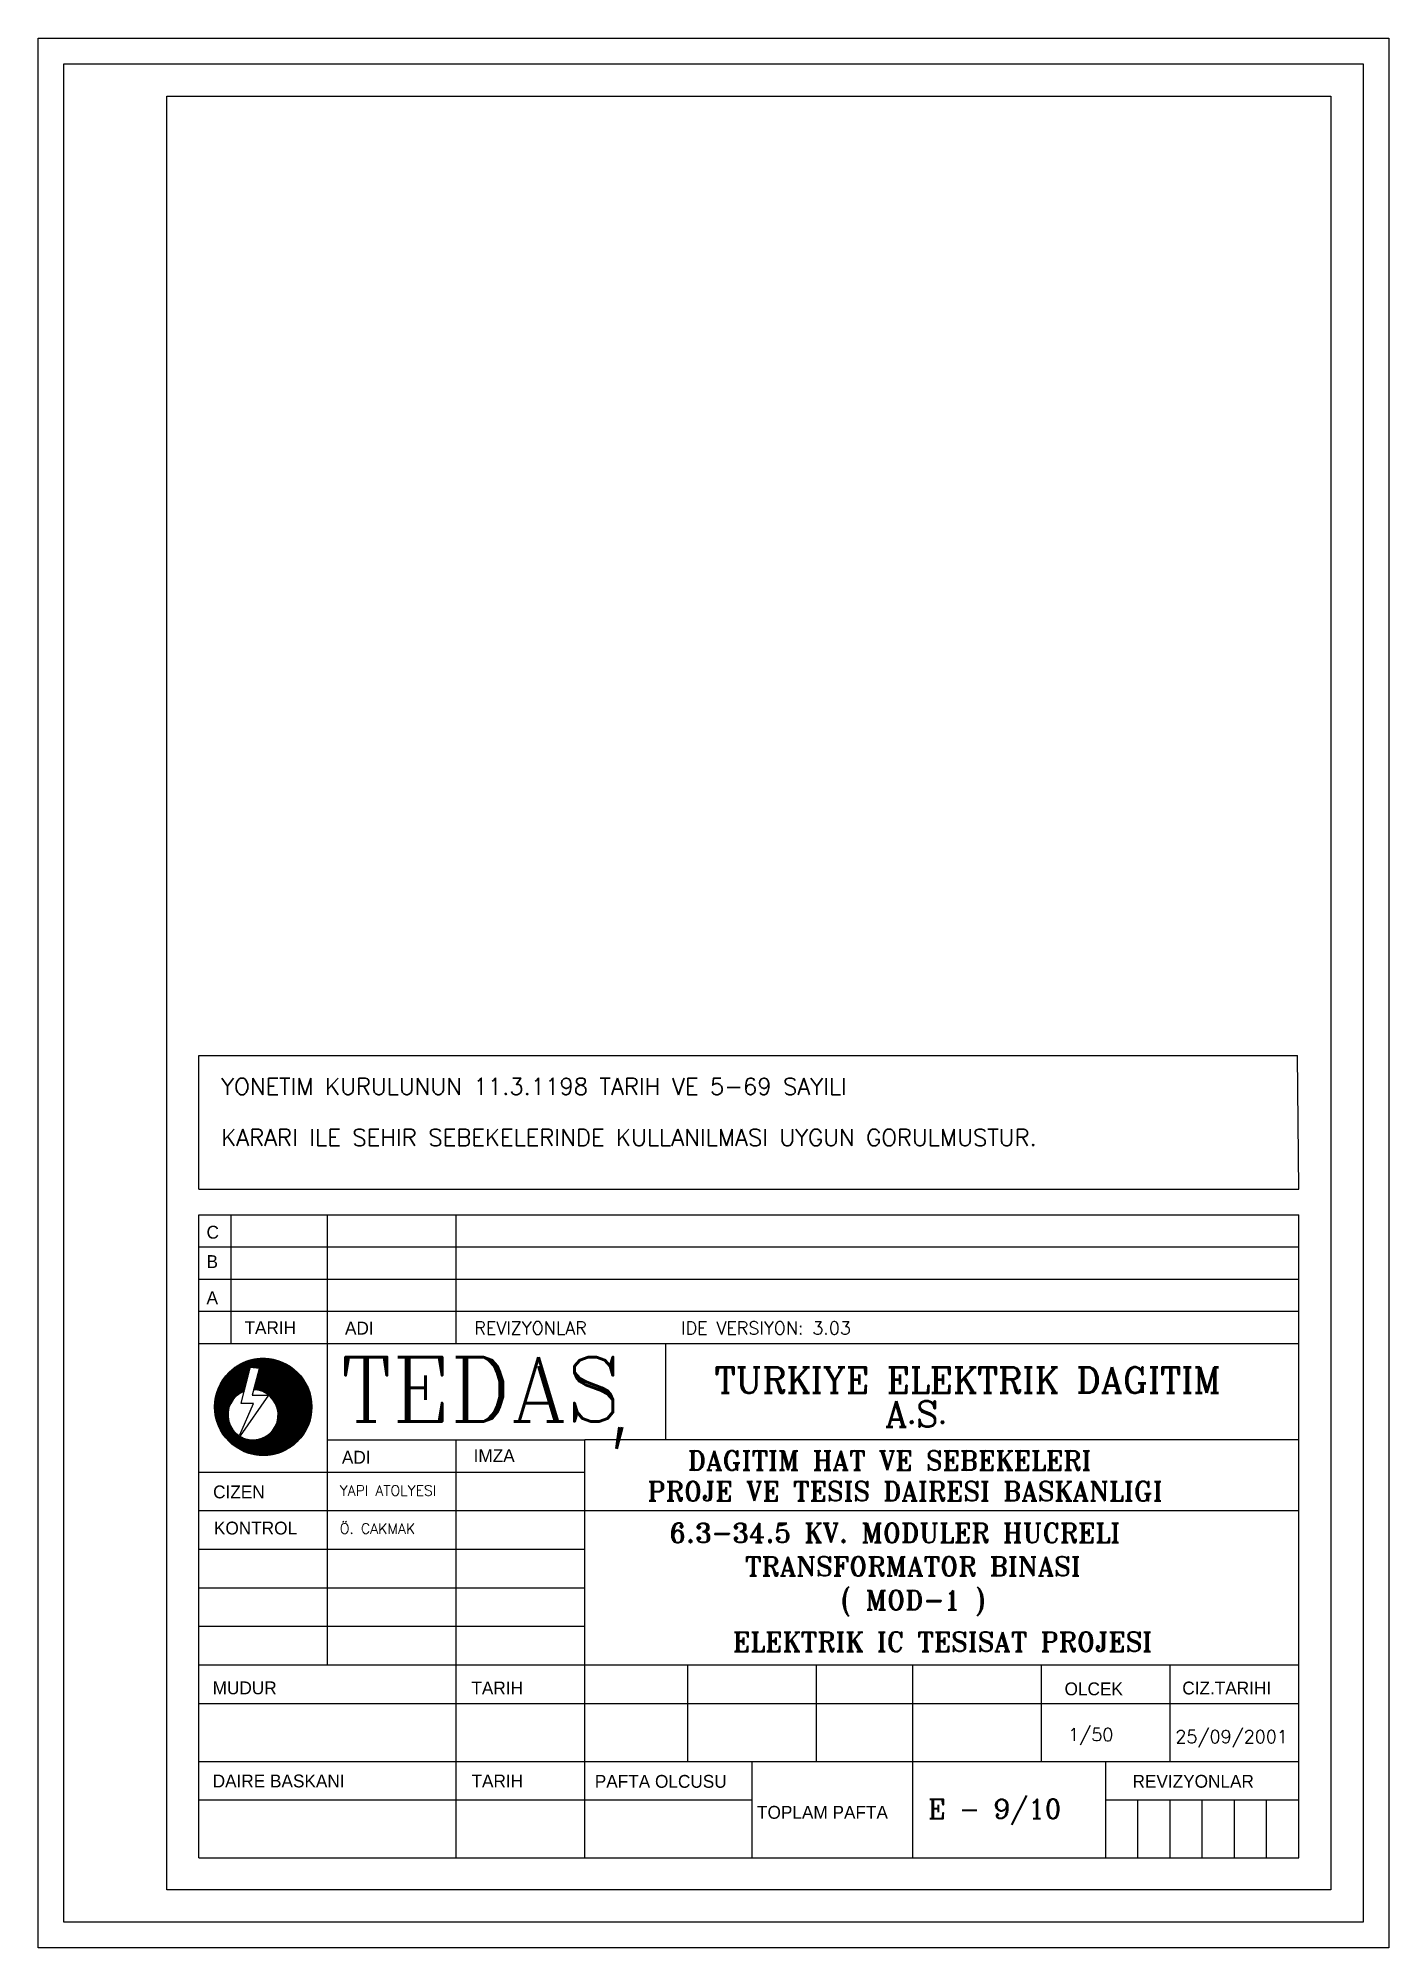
# Model space of a CAD drawing. Extents: x -6739 to -1489, y 5296 to 6781.
# Drawn here: x -3589 to -2539, y 5296 to 6781 of the extents above; entities that cross this region are included whole.
import ezdxf

# ---------------------------------------------------------------- set-up
doc = ezdxf.new("R2010")
doc.units = 0
doc.layers.get('0').update_dxf_attribs({"linetype": 'CONTINUOUS'})
doc.layers.add('CERC', color=1, linetype='CONTINUOUS')
doc.styles.add('ROMANC', font='romanc')
doc.styles.add('ROMANS', font='romans')
doc.styles.add('ROMANT', font='romant')

msp = doc.modelspace()

# ---------------------------------------------------------------- texts
at = {"color": 3}
for s, height, style, p in [('YONETIM KURULUNUN 11.3.1198 TARIH VE 5-69 SAYILI ', 12.99999999999995, 'ROMANS', (-3447.18257449881, 5959.369602685702)), ('KARARI ILE SEHIR SEBEKELERINDE KULLANILMASI UYGUN GORULMUSTUR.', 12.99999999999995, 'ROMANS', (-3447.18257449881, 5919.640837087511)), ('REVIZYONLAR', 9.999999999999964, 'ROMANS', (-3250.422033902662, 5772.96157708863)), ('IDE VERSIYON: 3.03', 9.999999999999964, 'ROMANS', (-3089.617729421768, 5772.96157708863)), ('DAGITIM HAT VE SEBEKELERI', 14.99999999999999, 'ROMANT', (-3084.432949263261, 5667.420226790728)), ('PROJE VE TESIS DAIRESI BASKANLIGI', 14.99999999999999, 'ROMANT', (-3115.768936377878, 5643.525230462757)), ('6.3-34.5 KV. MODULER HUCRELI', 14.99999999999999, 'ROMANT', (-3098.672726513077, 5611.128364054721)), ('TRANSFORMATOR BINASI', 14.99999999999999, 'ROMANT', (-3040.032859157619, 5585.168603183843)), ('( MOD-1 )', 14.99999999999999, 'ROMANT', (-2965.557252416806, 5558.942711170163)), ('ELEKTRIK IC TESISAT PROJESI', 14.99999999999999, 'ROMANT', (-3049.394117994217, 5526.551770010701))]:
    msp.add_text(s, height=height, dxfattribs=dict(at, style=style)).set_placement(p)
for s, height, p in [('C', 9.999999999999964, (-3458.580787572429, 5847.487929636685)), ('B', 9.999999999999964, (-3458.580787572429, 5824.644345857814)), ('A', 9.999999999999964, (-3458.580787572429, 5796.529164258773)), ('TARIH', 9.999999999999964, (-3429.074233202665, 5773.299853768822)), ('ADI', 9.999999999999964, (-3350.933329835641, 5772.892697137315)), ('ADI', 10.00000000000001, (-3353.328899862544, 5672.502768075563)), ('IMZA', 10.00000000000001, (-3250.938394773647, 5673.757912349469)), ('CIZEN', 10.00000000000001, (-3453.463391408587, 5645.537689913595)), ('KONTROL', 10.00000000000001, (-3452.803239372236, 5617.422508314554)), ('MUDUR', 10.00000000000001, (-3453.808029137494, 5493.161346789238)), ('TARIH', 10.00000000000001, (-3252.666527796356, 5493.035831345573)), ('OLCEK', 10.00000000000001, (-2791.499286717929, 5492.386829288196)), ('CIZ.TARIHI', 10.00000000000001, (-2699.998946114164, 5493.035829651773)), ('DAIRE BASKANI', 9.999999999999964, (-3453.808029137494, 5420.73965057484)), ('TARIH', 9.999999999999964, (-3252.598570796291, 5420.73965057484)), ('PAFTA OLCUSU', 9.999999999999964, (-3156.735255497603, 5420.445764928045)), ('REVIZYONLAR', 9.999999999999964, (-2738.683410826271, 5420.488623075096)), ('TOPLAM PAFTA', 9.999999999999964, (-3030.607932019376, 5396.357332648859))]:
    msp.add_text(s, height=height, dxfattribs=at).set_placement(p)
at = {"color": 7, "style": 'ROMANC'}
for s, height, p in [('TEDAS', 49.99999999999996, (-3354.737274921682, 5705.358493911466)), ("'", 50, (-3146.170800978111, 5650.784328164329))]:
    msp.add_text(s, height=height, dxfattribs=at).set_placement(p)
at = {"color": 5, "style": 'ROMANC'}
for s, p in [('TURKIYE ELEKTRIK DAGITIM', (-3063.461835996965, 5727.506978491063)), ('            A.S.', (-3109.83937927953, 5701.065504786016))]:
    msp.add_text(s, height=20.00000000000002, dxfattribs=at).set_placement(p)
at = {"color": 2, "style": 'ROMANS'}
for s, height, p in [('YAPI ATOLYESI', 8.000000000000007, (-3355.007636103183, 5647.610031330705)), ('Ö. CAKMAK', 8.000000000000007, (-3355.007636103183, 5617.979669307646)), ('1/50', 10.00000000000001, (-2788.728980278604, 5456.876440047887)), ('25/09/2001', 10.00000000000001, (-2705.351757172824, 5455.228505827481))]:
    msp.add_text(s, height=height, dxfattribs=at).set_placement(p)
at = {"color": 4, "style": 'ROMANC'}
msp.add_text('E - 9/10', height=15.00000000000004, dxfattribs=at).set_placement((-2897.579234677975, 5396.56295170408))

# ---------------------------------------------------------------- hatches: boundary and pattern name
at = {"linetype": 'Continuous'}
h = msp.add_hatch(dxfattribs=at)
h.set_pattern_fill('ANSI31', color=256, style=0)
h.set_pattern_definition([(45, (-3589.442130811055, 5321.015460844207), (-0.08838834764831843, 0.08838834764831845), [])])
edge = h.paths.add_edge_path()
edge.add_ellipse((-3414.507204445757, 5716.660004968276), major_axis=(-26.74325387437819, 26.74325387437819), ratio=0.9999999999999876, start_angle=0, end_angle=360)
edge = h.paths.add_edge_path(flags=16)
edge.add_ellipse((-3422.419936772091, 5710.509810052109), major_axis=(-13.79748266988664, 13.79748266988664), ratio=0.999999999999994, start_angle=-24.236210646768484, end_angle=313.7224781381549, ccw=False)
edge.add_line((-3429.337462792174, 5728.75505298864), (-3424.611546499194, 5747.449185682533))
edge.add_line((-3424.611546499194, 5747.449185682533), (-3417.476073242347, 5746.854962715931))
edge.add_line((-3417.476073242347, 5746.854962715931), (-3421.984901392581, 5730.017546985702))

# ---------------------------------------------------------------- linework, layer by layer
at = {"color": 5}
for p, q in [((-3464.442130811059, 5990.024658658542), (-2610.298076340628, 5990.024658658542)), ((-3464.442130811059, 5886.015460844206), (-3464.442130811059, 5990.024658658542)), ((-2609.442130811053, 5886.015460844206), (-2610.298076340628, 5990.024658658542)), ((-3464.442130811059, 5886.015460844206), (-2609.442130811053, 5886.015460844206)), ((-3464.442130811059, 5366.015460844206), (-3464.442130811059, 5866.015460844206)), ((-3464.442130811059, 5866.015460844206), (-2609.442130811053, 5866.015460844206)), ((-2609.442130811059, 5366.015460844206), (-2609.442130811055, 5866.015460844206)), ((-3464.442130811055, 5366.015460844206), (-3464.442130811055, 5862.821463513876)), ((-3464.442130811059, 5766.015460844206), (-2609.442130811059, 5766.015460844206)), ((-3101.851241984402, 5766.269402218692), (-3101.851241984402, 5691.102745386557)), ((-3431.747022106033, 5719.223648123527), (-3424.611546499194, 5747.449185682533)), ((-3424.611546499194, 5747.449185682533), (-3417.476073242347, 5746.85496271593)), ((-3417.476073242347, 5746.85496271593), (-3423.124990060268, 5725.760088899573)), ((-3432.63895596939, 5694.860553919149), (-3421.935742559134, 5719.223648123527)), ((-3410.340597635507, 5725.760088899573), (-3432.341644681605, 5694.266332646344)), ((-3421.935742559134, 5719.223648123527), (-3431.747022106033, 5719.223648123527)), ((-3423.124990060268, 5725.760088899573), (-3410.340597635507, 5725.760088899573)), ((-3164.442130811059, 5366.015460844206), (-3164.442130811059, 5691.320780847524)), ((-3164.442130811059, 5691.320780847524), (-2609.442130811059, 5691.320780847524)), ((-3464.442130811059, 5666.015460844206), (-3164.442130811059, 5666.015460844204)), ((-3164.442130811059, 5636.015460844206), (-2609.442130811055, 5636.015460844203)), ((-3464.442130811059, 5516.015460844206), (-2609.442130811059, 5516.015460844206)), ((-3464.442130811059, 5441.015460844206), (-2609.442130811059, 5441.015460844206)), ((-3464.442130811059, 5366.015460844206), (-2609.442130811059, 5366.015460844206))]:
    msp.add_line(p, q, dxfattribs=at)
at = {"color": 2}
for p, q in [((-3439.442130811059, 5766.015460844206), (-3439.442130811059, 5866.015460844206)), ((-3364.442130811059, 5516.015460844206), (-3364.442130811059, 5866.015460844206)), ((-3264.442130811059, 5766.015460844206), (-3264.442130811059, 5866.015460844206)), ((-3464.442130811059, 5841.015460844206), (-2609.442130811059, 5841.015460844206)), ((-3464.442130811059, 5816.015460844206), (-2609.442130811059, 5816.015460844206)), ((-3464.442130811059, 5791.015460844206), (-2609.442130811059, 5791.015460844206)), ((-3364.442130811059, 5691.015460844206), (-3164.442130811059, 5691.015460844206)), ((-3264.442130811059, 5366.015460844206), (-3264.442130811059, 5691.015460844206)), ((-3464.442130811059, 5636.015460844206), (-3164.442130811059, 5636.015460844206)), ((-3464.442130811059, 5606.015460844206), (-3164.442130811059, 5606.015460844206)), ((-3464.442130811059, 5576.015460844206), (-3164.442130811059, 5576.015460844206)), ((-3464.442130811059, 5546.015460844206), (-3164.442130811059, 5546.015460844206)), ((-3084.442130811059, 5441.015460844206), (-3084.442130811059, 5516.015460844206)), ((-2984.442130811059, 5441.015460844206), (-2984.442130811059, 5516.015460844206)), ((-2909.442130811059, 5441.015460844206), (-2909.442130811059, 5516.015460844206)), ((-2809.442130811059, 5441.015460844206), (-2809.442130811059, 5516.015460844206)), ((-2709.442130811059, 5441.015460844206), (-2709.442130811059, 5516.015460844206)), ((-3464.442130811059, 5486.015460844206), (-2609.442130811059, 5486.015460844206)), ((-3034.442130811059, 5366.015460844206), (-3034.442130811059, 5441.015460844206)), ((-2909.442130811059, 5366.015460844206), (-2909.442130811059, 5441.015460844206)), ((-2759.442130811059, 5366.015460844206), (-2759.442130811059, 5441.015460844206)), ((-3464.442130811059, 5411.015460844206), (-3034.442130811059, 5411.015460844206)), ((-2759.442130811059, 5411.015460844206), (-2609.442130811059, 5411.015460844206)), ((-2734.442130811059, 5366.015460844206), (-2734.442130811059, 5411.015460844206)), ((-2709.442130811059, 5366.015460844206), (-2709.442130811059, 5411.015460844206)), ((-2684.442130811059, 5366.015460844206), (-2684.442130811059, 5411.015460844206)), ((-2659.442130811059, 5366.015460844206), (-2659.442130811059, 5411.015460844206)), ((-2634.442130811059, 5366.015460844206), (-2634.442130811059, 5411.015460844206))]:
    msp.add_line(p, q, dxfattribs=at)
at = {"color": 5}
for centre, major_axis, ratio, start_param, end_param in [((-3414.507204445757, 5716.660004968276), (-26.74325387437818, 26.74325387437818), 0.9999999999999878, 3.926990816987248, 10.21017612416683), ((-3422.419936772091, 5710.509810052109), (-13.79748266988664, 13.79748266988664), 0.9999999999999942, -0.4230016739930147, 5.475490181026733)]:
    msp.add_ellipse(centre, major_axis=major_axis, ratio=ratio, start_param=start_param, end_param=end_param, dxfattribs=at)
at = {"layer": 'CERC', "color": 5}
msp.add_lwpolyline([(-2539.442130811054, 5296.015460844205), (-3589.442130811055, 5296.015460844205), (-3589.442130811055, 6781.015460844195), (-2539.442130811051, 6781.015460844195)], close=True, dxfattribs=at)
at = {"layer": 'CERC'}
msp.add_lwpolyline([(-2559.442130811054, 5316.015460844207), (-3569.442130811055, 5316.015460844207), (-3569.442130811055, 6761.015460844195), (-2559.44213081105, 6761.015460844195)], close=True, dxfattribs=at)
at = {"layer": 'CERC', "color": 2}
msp.add_lwpolyline([(-3489.442130811055, 5341.015460844207), (-3489.442130811055, 6736.015460844195), (-2584.442130811054, 6736.015460844195), (-2584.442130811054, 5341.015460844207)], close=True, dxfattribs=at)

msp.set_redraw_order([(e.dxf.handle, doc.entitydb.next_handle()) for e in msp.query("TEXT MTEXT ATTDEF DIMENSION ARC_DIMENSION")])  # texts and dimensions are drawn at this point

doc.saveas('drawing.dxf')
